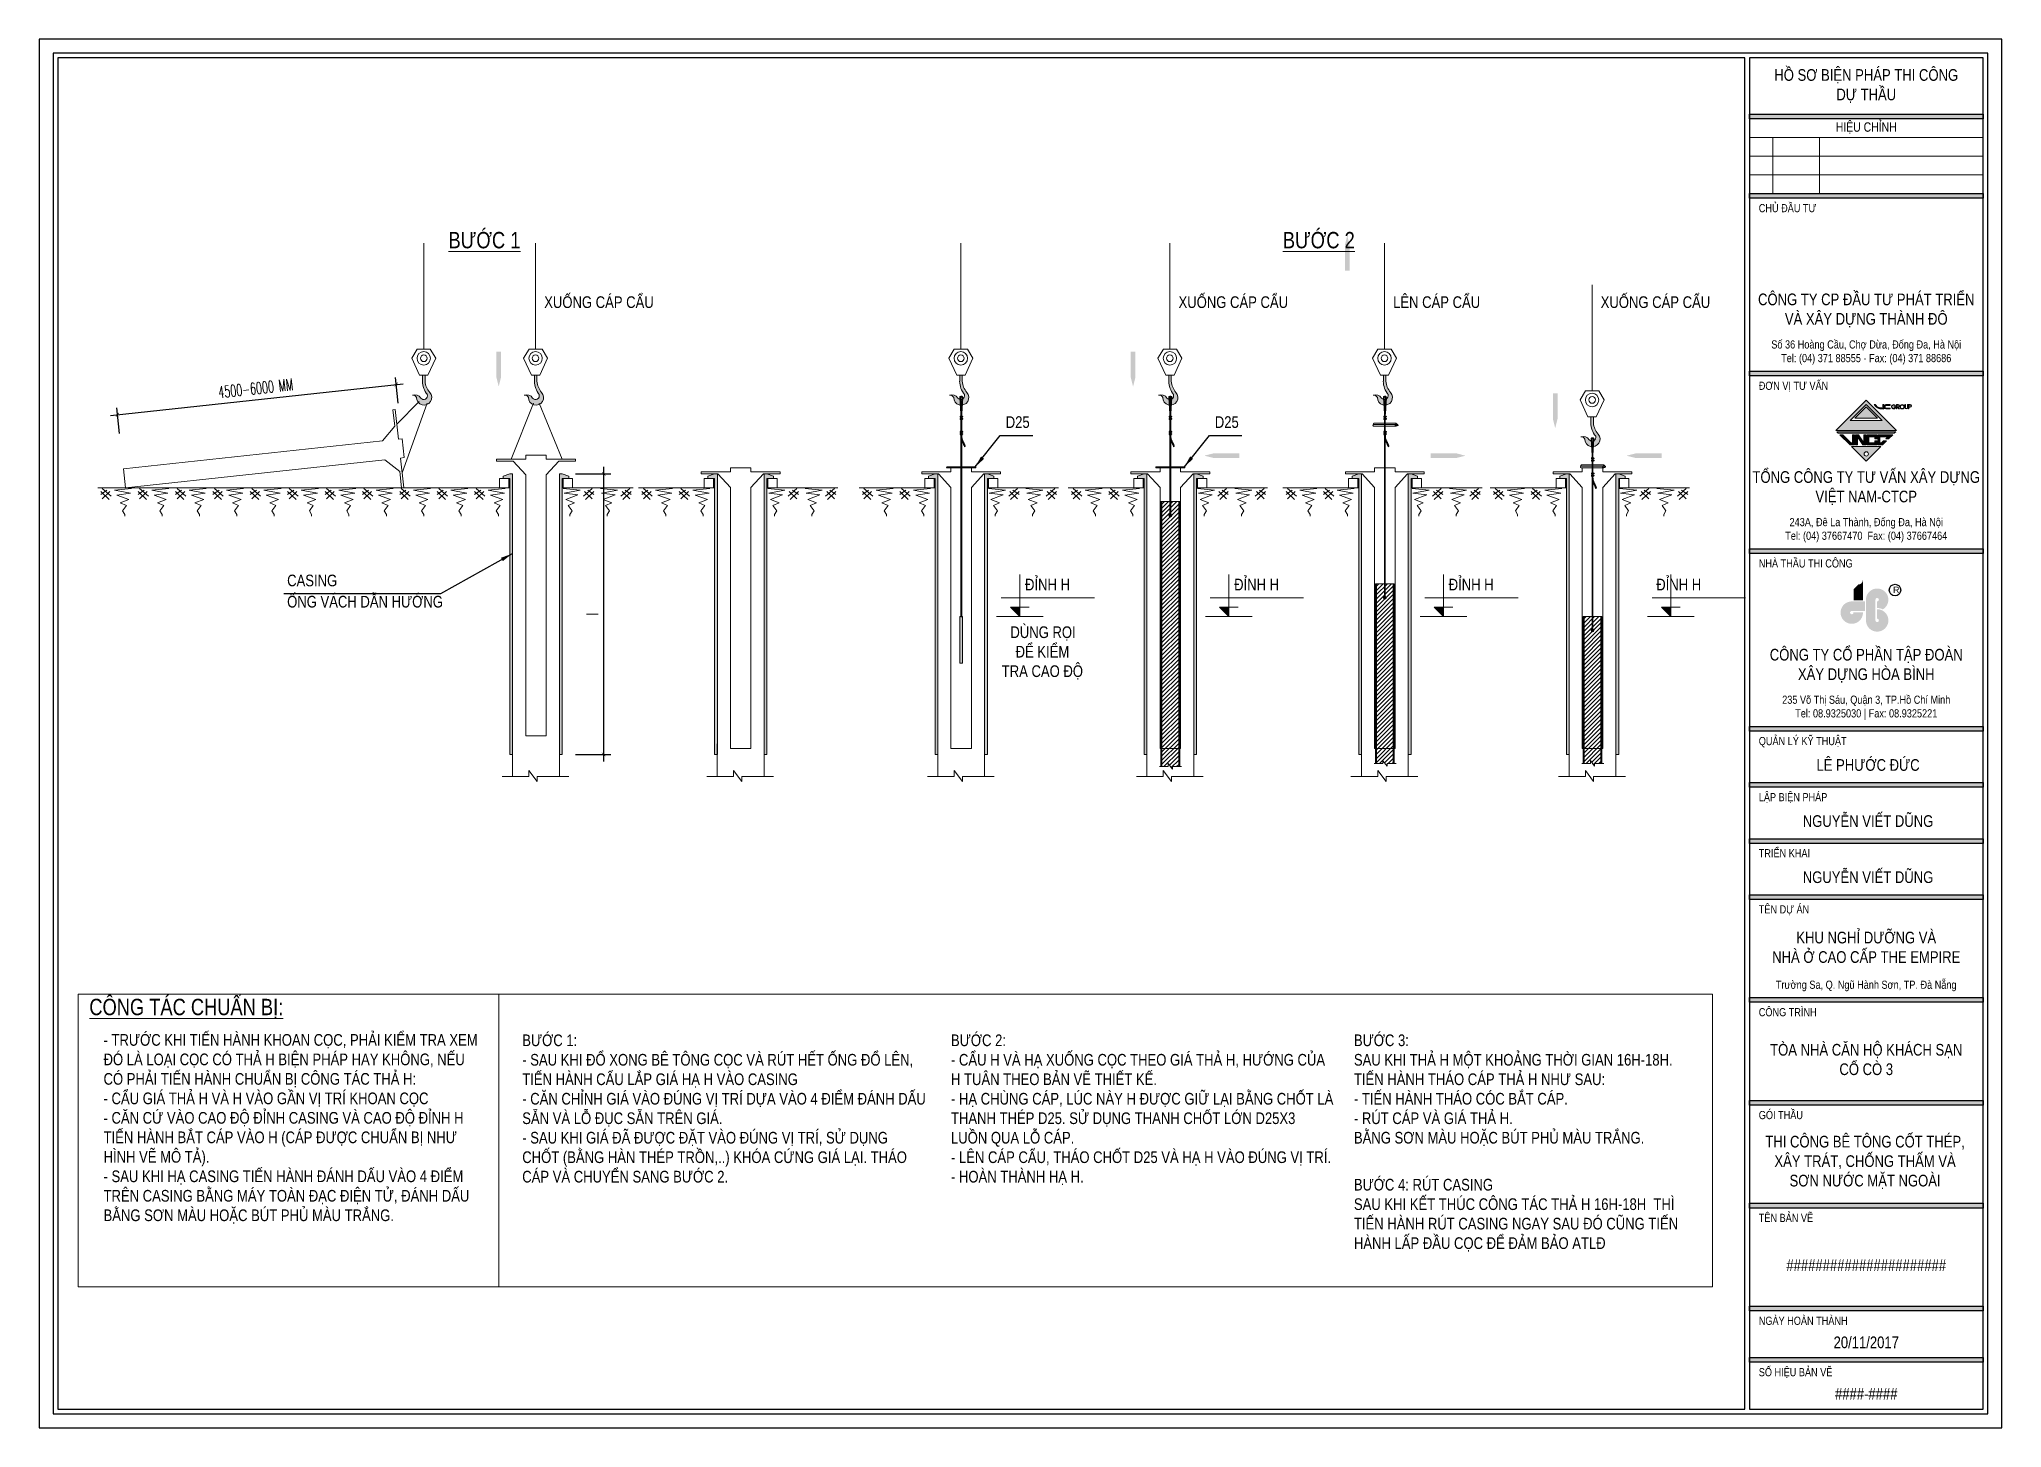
# Model space of a CAD drawing. Header units: millimetres. Extents: x -376071 to 28028791, y -269234 to 29325.
# Drawn here: x 432917 to 474917, y -148882 to -119182 of the extents above; entities that cross this region are included whole.
import ezdxf
from ezdxf.enums import TextEntityAlignment as Align

# ---------------------------------------------------------------- set-up
doc = ezdxf.new("R2010")
doc.units = ezdxf.units.MM
doc.header["$LTSCALE"] = 100
doc.set_wipeout_variables(frame=1)
doc.linetypes.add('CONTINOUS', pattern=[0])
for name, color, linetype in [('01. TEXT NOI DUNG', 7, 'Continuous'), ('01. TEXT TIEU DE', 7, 'Continuous'), ('03. HATCH 03', 5, 'Continuous')]:
    doc.layers.add(name, color=color, linetype=linetype)
for name, color, linetype, lineweight in [('02. leader', 8, 'CONTINOUS', 5), ('02. NET BAO', 7, 'CONTINOUS', 13), ('02. Net dam', 7, 'CONTINOUS', 13), ('02. Net dim', 8, 'CONTINOUS', 0), ('02. NET KHUNG', 7, 'CONTINOUS', 9), ('02. net manh', 8, 'CONTINOUS', 0), ('0_TEXT', 7, 'Continuous', 15)]:
    doc.layers.add(name, color=color, linetype=linetype, lineweight=lineweight)
doc.styles.add('Arial 0.8', font='arial_0.ttf', dxfattribs={"width": 0.8, "height": 250})
doc.styles.add('DIM', font='vnsimli.shx', dxfattribs={"width": 0.6})
doc.dimstyles.new('1-100', dxfattribs={"dimscale": 100, "dimtxt": 2.5, "dimasz": 0.75, "dimexe": 1.5, "dimexo": 0.5, "dimgap": 1.2, "dimtad": 1, "dimtoh": 1, "dimdec": 0, "dimzin": 0, "dimdsep": 46, "dimtxsty": 'DIM', "dimblk": 'ARCHTICK', "dimcen": 0.09, "dimdle": 1.5, "dimclrd": 8, "dimclre": 8, "dimclrt": 7, "dimadec": 0, "dimazin": 0, "dimtfac": 1, "dimtdec": 0, "dimtix": 1, "dimtofl": 0, "dimtmove": 0, "dimatfit": 3, "dimfxl": 6, "dimfxlon": 1, "dimtolj": 1, "dimtzin": 0, "dimarcsym": 0})
doc.dimstyles.new('KT1', dxfattribs={"dimtxt": 250, "dimasz": 1000, "dimexe": 100, "dimexo": 100, "dimgap": 50, "dimtad": 1, "dimdec": 0, "dimzin": 2, "dimdsep": 46, "dimtxsty": 'Standard', "dimblk2": 'OBLIQUE', "dimcen": 0.09, "dimdle": 100, "dimclrt": 2, "dimadec": 0, "dimazin": 0, "dimtfac": 1, "dimtdec": 0, "dimtofl": 0, "dimtmove": 0, "dimatfit": 3, "dimfxl": 1, "dimtolj": 1, "dimtzin": 2, "dimarcsym": 0})

msp = doc.modelspace()

# ---------------------------------------------------------------- texts
at = {"lineweight": 0, "char_height": 250, "style": 'Arial 0.8'}
for s, insert, attachment_point in [('D25', (454113.4, -127245.9, -2114.7), 3), ('D25', (458587.8, -127245.9, -2114.7), 3), ('ỐNG VÁCH DẪN HƯỚNG', (438222.3, -131087, -1586.1), 1), ('CASING', (438222.3, -130633.8, -1586.1), 1), ('ĐỈNH H', (454013.6, -130721.3, -2655), 1), ('ĐỈNH H', (458488.1, -130721.3, -2655), 1), ('ĐỈNH H', (463080.3, -130721.3, -2655), 1), ('ĐỈNH H', (467522.7, -130721.3, -2655), 1)]:
    msp.add_mtext(s, dxfattribs=dict(at, insert=insert, attachment_point=attachment_point))
at = {"lineweight": 0, "insert": (453503.5, -131739.8, -1586.1), "char_height": 250, "width": 1744.446, "attachment_point": 1, "style": 'Arial 0.8'}
msp.add_mtext('\\pi197.05;DÙNG RỌI \\P\\pi308.38;ĐỂ KIỂM \\P\\pi12.468;TRA CAO ĐỘ', dxfattribs=at)
at = {"layer": '01. TEXT NOI DUNG', "lineweight": 0, "char_height": 250, "attachment_point": 1, "style": 'Arial 0.8'}
for s, insert, width in [('- TRƯỚC KHI TIẾN HÀNH KHOAN CỌC, PHẢI KIỂM TRA XEM ĐÓ LÀ LOẠI CỌC CÓ THẢ H BIỆN PHÁP HAY KHÔNG, NẾU CÓ PHẢI TIẾN HÀNH CHUẨN BỊ CÔNG TÁC THẢ H:\\P- CẨU GIÁ THẢ H VÀ H VÀO GẦN VỊ TRÍ KHOAN CỌC\\P- CĂN CỨ VÀO CAO ĐỘ ĐỈNH CASING VÀ CAO ĐỘ ĐỈNH H TIẾN HÀNH BẮT CÁP VÀO H (CÁP ĐƯỢC CHUẨN BỊ NHƯ HÌNH VẼ MÔ TẢ).\\P- SAU KHI HẠ CASING TIẾN HÀNH ĐÁNH DẤU VÀO 4 ĐIỂM TRÊN CASING BẰNG MÁY TOÀN ĐẠC ĐIỆN TỬ, ĐÁNH DẤU BẰNG SƠN MÀU HOẶC BÚT PHỦ MÀU TRẮNG.', (434293, -140461.2, -1057.4), 8139.844), ('BƯỚC 1:\\P- SAU KHI ĐỔ XONG BÊ TÔNG CỌC VÀ RÚT HẾT ỐNG ĐỔ LÊN, TIẾN HÀNH CẨU LẮP GIÁ HẠ H VÀO CASING\\P- CĂN CHỈNH GIÁ VÀO ĐÚNG VỊ TRÍ DỰA VÀO 4 ĐIỂM ĐÁNH DẤU SẴN VÀ LỖ ĐỤC SẴN TRÊN GIÁ.\\P- SAU KHI GIÁ ĐÃ ĐƯỢC ĐẶT VÀO ĐÚNG VỊ TRÍ, SỬ DỤNG CHỐT (BẰNG HÀN THÉP TRỒN,..) KHÓA CỨNG GIÁ LẠI. THÁO CÁP VÀ CHUYỂN SANG BƯỚC 2.', (443253.8, -140469.2, -528.7), 8620.18), ('BƯỚC 2:\\P- CẨU H VÀ HẠ XUỐNG CỌC THEO GIÁ THẢ H, HƯỚNG CỦA H TUÂN THEO BẢN VẼ THIẾT KẾ.\\P- HẠ CHÙNG CÁP, LÚC NÀY H ĐƯỢC GIỮ LẠI BẰNG CHỐT LÀ THANH THÉP D25. SỬ DỤNG THANH CHỐT LỚN D25X3 LUỒN QUA LỖ CÁP. \\P- LÊN CÁP CẨU, THÁO CHỐT D25 VÀ HẠ H VÀO ĐÚNG VỊ TRÍ.\\P- HOÀN THÀNH HẠ H.', (452429.2, -140469.2, -528.7), 8194.372), ('BƯỚC 3:\\PSAU KHI THẢ H MỘT KHOẢNG THỜI GIAN 16H-18H. TIẾN HÀNH THÁO CÁP THẢ H NHƯ SAU:\\P- TIẾN HÀNH THÁO CÓC BẮT CÁP.\\P- RÚT CÁP VÀ GIÁ THẢ H.\\PBẰNG SƠN MÀU HOẶC BÚT PHỦ MÀU TRẮNG.', (461052.5, -140469.2, -528.7), 7288.989), ('BƯỚC 4: RÚT CASING\\PSAU KHI KẾT THÚC CÔNG TÁC THẢ H 16H-18H  THÌ TIẾN HÀNH RÚT CASING NGAY SAU ĐÓ CŨNG TIẾN HÀNH LẤP ĐẦU CỌC ĐỂ ĐẢM BẢO ATLĐ', (461052.5, -143557.7, -528.7), 7458.02)]:
    msp.add_mtext(s, dxfattribs=dict(at, insert=insert, width=width))
at = {"layer": '01. TEXT TIEU DE', "insert": (-105251.1, -119277.8), "char_height": 2100, "width": 28132992.012, "attachment_point": 4, "style": 'Arial 0.8', "bg_fill": 2}
msp.add_mtext('\\A1;{\\LGHI CHÚ }:', dxfattribs=at)
at = {"layer": '01. TEXT TIEU DE', "lineweight": 0, "char_height": 350, "width": 4192.481, "attachment_point": 2, "style": 'Arial 0.8'}
for s, insert in [('{\\LBƯỚC 2}', (460301, -123303.3)), ('{\\LCÔNG TÁC CHUẨN BỊ:}', (436064.2, -139707, -528.7))]:
    msp.add_mtext(s, dxfattribs=dict(at, insert=insert))

# ---------------------------------------------------------------- blocks, each defined once
blk = doc.blocks.new('_ArchTick')
at = {"color": 0, "linetype": 'ByBlock', "const_width": 0.15}
blk.add_lwpolyline([(-0.5, -0.5), (0.5, 0.5)], dxfattribs=at)
blk = doc.blocks.new('*D192')
at = {"layer": '02. Net dim', "color": 8, "lineweight": -2, "transparency": 16777216}
for p, q in [((444396, -128479), (445146, -128479)), ((444996, -128329), (444996, -134629)), ((444396, -134479), (445146, -134479))]:
    blk.add_line(p, q, dxfattribs=at)
at = {"layer": 'Defpoints', "color": 0, "lineweight": 0, "transparency": 16777216}
for p in [(444108, -128479), (444108, -134479), (444996, -134479)]:
    blk.add_point(p, dxfattribs=at)
at = {"layer": '02. Net dim', "color": 8, "lineweight": -2, "transparency": 16777216, "xscale": 75, "yscale": 75, "zscale": 75}
for p, rotation in [((444996, -128479), 90), ((444996, -134479), 270)]:
    blk.add_blockref('_ArchTick', p, dxfattribs=dict(at, rotation=rotation))
at = {"layer": '02. Net dim', "color": 7, "lineweight": 0, "transparency": 16777216, "insert": (444751, -131479), "char_height": 250, "attachment_point": 5, "rotation": 90, "style": 'DIM'}
blk.add_mtext('\\A1;l', dxfattribs=at)
blk = doc.blocks.new('*U190')
at = {"layer": '02. net manh'}
for p, q in [((-198, 264), (-329, 166)), ((-132, 232), (-296, 75)), ((329, 296), (-37, 262)), ((-37, 262), (309, 199)), ((309, 199), (12, 158)), ((12, 158), (274, 61)), ((274, 61), (88, -8)), ((88, -8), (219, -70)), ((219, -70), (136, -180)), ((136, -180), (184, -256)), ((184, -256), (184, -297))]:
    blk.add_line(p, q, dxfattribs=at)
for points in [[(-148, 59), (-329, 232)], [(-107, 133), (-296, 297)]]:
    blk.add_lwpolyline(points, dxfattribs=at)
blk = doc.blocks.new('*U191')
at = {"color": 0, "linetype": 'ByBlock', "lineweight": -2, "transparency": 16777216}
for p in [(-8000, 0), (-7200, 0), (-6400, 0), (-5600, 0), (-4800, 0), (-4000, 0), (-3200, 0), (-2400, 0), (-1600, 0), (-800, 0), (0, 0)]:
    blk.add_blockref('*U190', p, dxfattribs=at)
blk = doc.blocks.new('*U188')
at = {"layer": '02. net manh'}
for p, q in [((-198, 264), (-329, 166)), ((-132, 232), (-296, 75)), ((329, 296), (-37, 262)), ((-37, 262), (309, 199)), ((309, 199), (12, 158)), ((12, 158), (274, 61)), ((274, 61), (88, -8)), ((88, -8), (219, -70)), ((219, -70), (136, -180)), ((136, -180), (184, -256)), ((184, -256), (184, -297))]:
    blk.add_line(p, q, dxfattribs=at)
for points in [[(-148, 59), (-329, 232)], [(-107, 133), (-296, 297)]]:
    blk.add_lwpolyline(points, dxfattribs=at)
blk = doc.blocks.new('*U189')
at = {"color": 0, "linetype": 'ByBlock', "lineweight": -2, "transparency": 16777216}
for p in [(-800, 0), (0, 0)]:
    blk.add_blockref('*U188', p, dxfattribs=at)
blk = doc.blocks.new('MC ong vach')
at = {"lineweight": 0}
h = blk.add_hatch(color=5, dxfattribs=at)
h.dxf.hatch_style = 1
h.paths.add_polyline_path([(232110, -140764), (232050, -140764), (232050, -134864), (231990, -134864), (232050, -134764), (232110, -134764)])
h.paths.add_polyline_path([(231990, -134864), (232050, -134764), (231910, -134814), (231910, -134864)])
h = blk.add_hatch(color=5, dxfattribs=at)
h.dxf.hatch_style = 1
h.paths.add_polyline_path([(233110, -140764), (233170, -140764), (233170, -134864), (233230, -134864), (233170, -134764), (233110, -134764)])
h.paths.add_polyline_path([(233230, -134864), (233170, -134764), (233310, -134814), (233310, -134864)])
at = {"lineweight": 0, "elevation": -529}
for points in [[(232030, -135064), (231830, -135064), (231830, -134864), (232030, -134864)], [(233190, -135064), (233390, -135064), (233390, -134864), (233190, -134864)]]:
    blk.add_lwpolyline(points, close=True, dxfattribs=at)
at = {"layer": '02. net manh', "lineweight": 0, "elevation": -529}
for points in [[(232050, -134864), (232050, -134864), (232050, -140764), (232110, -140764), (232110, -134764), (232050, -134764), (231910, -134814), (231910, -134864)], [(233170, -134864), (233170, -134864), (233170, -140764), (233110, -140764), (233110, -134764), (233170, -134764), (233310, -134814), (233310, -134864)]]:
    blk.add_lwpolyline(points, close=True, dxfattribs=at)
blk = doc.blocks.new('_OBLIQUE')
at = {"color": 0, "linetype": 'ByBlock'}
blk.add_line((-0.5, -0.5), (0.5, 0.5), dxfattribs=at)
blk = doc.blocks.new('*U230')
at = {"layer": '02. net manh'}
h = blk.add_hatch(dxfattribs=at)
h.set_pattern_fill('ANSI37', color=256, scale=1.08, style=0)
h.set_pattern_definition([(45, (-18991.5059, -39118.45465), (-0.09545941546, 0.09545941546), []), (135, (-18991.5059, -39118.45465), (-0.09545941546, -0.09545941546), [])])
h.paths.add_polyline_path([(116, -3421, 0.413975), (130, -3192, -0.167509), (30, -2953), (30, -2823), (1, -2823), (-25, -2823), (-25, -2953, 0.166919), (78, -3236, -0.37486), (31, -3335)])
h.paths.add_polyline_path([(31, -3335, -0.325623), (-65, -3314, 0.383868), (-244, -3251, -0.345642), (-154, -3299, 0.646507), (116, -3421)])
at = {"lineweight": 0}
blk.add_line((0, 0), (0, -2263), dxfattribs=at)
at = {"layer": '02. NET BAO'}
for centre, radius, start, end in [((-189, -3382), 142, 28.7217, 112.7224), ((-229, -3333), 82.6, 23.8169, 100.0862), ((9, -3299), 162, 180, 42.0247), ((-3, -3259), 83.1, 221.3405, 15.6823), ((438, -2945), 464, 181.0451, 218.9506), ((426, -2927), 397, 183.8282, 221.6445)]:
    blk.add_arc(centre, radius, start, end, dxfattribs=at)
at = {"lineweight": 0}
blk.add_wipeout([(-258, -2458), (-141, -2263), (141, -2263), (258, -2458), (89, -2823), (-89, -2823)], dxfattribs=at)
for p, q in [((-141, -2263), (-258, -2458)), ((-258, -2458), (-89, -2823)), ((-141, -2263), (0, -2263)), ((141, -2263), (0, -2263)), ((258, -2458), (89, -2823)), ((141, -2263), (258, -2458)), ((-89, -2823), (0, -2823)), ((89, -2823), (0, -2823))]:
    blk.add_line(p, q, dxfattribs=at)
at = {"layer": '02. NET BAO'}
for p, q in [((-25, -2953), (-25, -2823)), ((30, -2953), (30, -2823))]:
    blk.add_line(p, q, dxfattribs=at)
at = {"layer": '02. net manh'}
for radius in [144, 70.9]:
    blk.add_circle((0, -2461), radius, dxfattribs=at)
blk = doc.blocks.new('*D194')
at = {"layer": '02. Net dam', "color": 8, "lineweight": -2, "transparency": 16777216}
for p, q in [((440600, -126966), (440541, -126417)), ((434443, -127230), (440706, -126550)), ((434635, -127614), (434576, -127065))]:
    blk.add_line(p, q, dxfattribs=at)
at = {"layer": 'Defpoints', "color": 0, "lineweight": 0, "transparency": 16777216}
for p in [(440557, -126566), (440727, -128131, -1586), (434762, -128779, -1586)]:
    blk.add_point(p, dxfattribs=at)
at = {"layer": '02. Net dam', "color": 8, "lineweight": -2, "transparency": 16777216, "xscale": 75, "yscale": 75, "zscale": 75}
for p, rotation in [((440557, -126566), 6.200948661641087), ((434592, -127214), 186.2009486616411)]:
    blk.add_blockref('_ArchTick', p, dxfattribs=dict(at, rotation=rotation))
at = {"layer": '02. Net dam', "color": 7, "lineweight": 0, "transparency": 16777216, "insert": (437548, -126647), "char_height": 250, "attachment_point": 5, "rotation": 6.2009, "style": 'DIM'}
blk.add_mtext('\\A1;4500-6000 MM', dxfattribs=at)
blk = doc.blocks.new('*U197')
at = {"layer": '02. net manh'}
for p, q in [((-198, 264), (-329, 166)), ((-132, 232), (-296, 75)), ((329, 296), (-37, 262)), ((-37, 262), (309, 199)), ((309, 199), (12, 158)), ((12, 158), (274, 61)), ((274, 61), (88, -8)), ((88, -8), (219, -70)), ((219, -70), (136, -180)), ((136, -180), (184, -256)), ((184, -256), (184, -297))]:
    blk.add_line(p, q, dxfattribs=at)
for points in [[(-148, 59), (-329, 232)], [(-107, 133), (-296, 297)]]:
    blk.add_lwpolyline(points, dxfattribs=at)
blk = doc.blocks.new('*U198')
at = {"color": 0, "linetype": 'ByBlock', "lineweight": -2, "transparency": 16777216}
for p in [(-800, 0), (0, 0)]:
    blk.add_blockref('*U197', p, dxfattribs=at)
blk = doc.blocks.new('*U195')
at = {"layer": '02. net manh'}
for p, q in [((-198, 264), (-329, 166)), ((-132, 232), (-296, 75)), ((329, 296), (-37, 262)), ((-37, 262), (309, 199)), ((309, 199), (12, 158)), ((12, 158), (274, 61)), ((274, 61), (88, -8)), ((88, -8), (219, -70)), ((219, -70), (136, -180)), ((136, -180), (184, -256)), ((184, -256), (184, -297))]:
    blk.add_line(p, q, dxfattribs=at)
for points in [[(-148, 59), (-329, 232)], [(-107, 133), (-296, 297)]]:
    blk.add_lwpolyline(points, dxfattribs=at)
blk = doc.blocks.new('*U196')
at = {"color": 0, "linetype": 'ByBlock', "lineweight": -2, "transparency": 16777216}
for p in [(-800, 0), (0, 0)]:
    blk.add_blockref('*U195', p, dxfattribs=at)
blk = doc.blocks.new('*U201')
at = {"layer": '02. net manh'}
for p, q in [((-198, 264), (-329, 166)), ((-132, 232), (-296, 75)), ((329, 296), (-37, 262)), ((-37, 262), (309, 199)), ((309, 199), (12, 158)), ((12, 158), (274, 61)), ((274, 61), (88, -8)), ((88, -8), (219, -70)), ((219, -70), (136, -180)), ((136, -180), (184, -256)), ((184, -256), (184, -297))]:
    blk.add_line(p, q, dxfattribs=at)
for points in [[(-148, 59), (-329, 232)], [(-107, 133), (-296, 297)]]:
    blk.add_lwpolyline(points, dxfattribs=at)
blk = doc.blocks.new('*U202')
at = {"color": 0, "linetype": 'ByBlock', "lineweight": -2, "transparency": 16777216}
for p in [(-800, 0), (0, 0)]:
    blk.add_blockref('*U201', p, dxfattribs=at)
blk = doc.blocks.new('*U199')
at = {"layer": '02. net manh'}
for p, q in [((-198, 264), (-329, 166)), ((-132, 232), (-296, 75)), ((329, 296), (-37, 262)), ((-37, 262), (309, 199)), ((309, 199), (12, 158)), ((12, 158), (274, 61)), ((274, 61), (88, -8)), ((88, -8), (219, -70)), ((219, -70), (136, -180)), ((136, -180), (184, -256)), ((184, -256), (184, -297))]:
    blk.add_line(p, q, dxfattribs=at)
for points in [[(-148, 59), (-329, 232)], [(-107, 133), (-296, 297)]]:
    blk.add_lwpolyline(points, dxfattribs=at)
blk = doc.blocks.new('*U200')
at = {"color": 0, "linetype": 'ByBlock', "lineweight": -2, "transparency": 16777216}
for p in [(-800, 0), (0, 0)]:
    blk.add_blockref('*U199', p, dxfattribs=at)
blk = doc.blocks.new('*U210')
at = {"layer": '02. net manh', "color": 7, "lineweight": 0}
for p, q in [((0, -290), (-13, 1)), ((-8, -349), (13, 1)), ((-9, -357), (-9, -4685)), ((68, -1055), (85, -1050))]:
    blk.add_line(p, q, dxfattribs=at)
blk.add_lwpolyline([(9, -4685), (9, -357), (9, -357, -0.036426), (10, -349), (31, 0, 0.414214), (0, 31, 0.414214), (-31, 0), (-10, -349, -0.036426), (-9, -357), (-9, -357)], format="xyb", dxfattribs=at)
for points in [[(-24, -401), (-24, -421), (-16, -421), (-16, -401)], [(-16, -479), (-16, -389), (-9, -389), (-9, -479)], [(-9, -406), (-9, -416), (9, -416), (9, -406)], [(9, -479), (9, -389), (16, -389), (16, -479)], [(16, -401), (16, -421), (24, -421), (24, -401)], [(24, -406), (24, -416), (33, -416), (33, -406)], [(-24, -468), (-24, -447), (-16, -447), (-16, -468)], [(-24, -726), (-24, -746), (-16, -746), (-16, -726)], [(-24, -793), (-24, -772), (-16, -772), (-16, -793)], [(-16, -804), (-16, -714), (-9, -714), (-9, -804)], [(-9, -453), (-9, -463), (9, -463), (9, -453)], [(-9, -731), (-9, -741), (9, -741), (9, -731)], [(-9, -778), (-9, -788), (9, -788), (9, -778)], [(9, -804), (9, -714), (16, -714), (16, -804)], [(16, -468), (16, -447), (24, -447), (24, -468)], [(16, -726), (16, -746), (24, -746), (24, -726)], [(16, -793), (16, -772), (24, -772), (24, -793)], [(24, -463), (24, -453), (33, -453), (33, -463)], [(24, -731), (24, -741), (33, -741), (33, -731)], [(24, -788), (24, -778), (33, -778), (33, -788)]]:
    blk.add_lwpolyline(points, close=True, dxfattribs=at)
for centre, radius, start, end in [((0, 0), 13.4, 4.4471, 175.5529), ((47, -357), 56.2, 171.6555, 180), ((0, -4685), 9, 180, 0)]:
    blk.add_arc(centre, radius, start, end, dxfattribs=at)
for points, knots in [([(9, -811), (10, -819), (11, -827), (13, -847), (14, -858), (18, -881), (21, -892), (25, -905), (26, -909), (28, -913), (29, -915), (30, -918), (30, -919), (32, -923), (33, -926), (37, -935), (40, -941), (46, -952), (50, -958), (56, -971), (59, -977), (63, -986), (65, -989), (66, -993), (67, -995), (69, -1000), (71, -1003), (73, -1010), (74, -1013), (78, -1023), (80, -1030), (83, -1041), (84, -1046), (85, -1050)], [0, 0, 0, 0, 21.119482, 21.119482, 53.046659, 53.046659, 84.973836, 84.973836, 95.288884, 95.288884, 99.772066, 99.772066, 104.255248, 104.255248, 113.221613, 113.221613, 131.154341, 131.154341, 149.087069, 149.087069, 167.019797, 167.019797, 174.416342, 174.416342, 178.932587, 178.932587, 187.965078, 187.965078, 196.997569, 196.997569, 215.062551, 215.062551, 227.467482, 227.467482, 227.467482, 227.467482]), ([(9, -914), (10, -915), (21, -946), (50, -990), (63, -1038), (68, -1055)], [90.878293, 90.878293, 90.878293, 90.878293, 96.054181, 179.105489, 227.467482, 227.467482, 227.467482, 227.467482])]:
    blk.add_open_spline(points, degree=3, knots=knots, dxfattribs=at)
blk = doc.blocks.new('*U205')
at = {"layer": '02. net manh'}
for p, q in [((-198, 264), (-329, 166)), ((-132, 232), (-296, 75)), ((329, 296), (-37, 262)), ((-37, 262), (309, 199)), ((309, 199), (12, 158)), ((12, 158), (274, 61)), ((274, 61), (88, -8)), ((88, -8), (219, -70)), ((219, -70), (136, -180)), ((136, -180), (184, -256)), ((184, -256), (184, -297))]:
    blk.add_line(p, q, dxfattribs=at)
for points in [[(-148, 59), (-329, 232)], [(-107, 133), (-296, 297)]]:
    blk.add_lwpolyline(points, dxfattribs=at)
blk = doc.blocks.new('*U206')
at = {"color": 0, "linetype": 'ByBlock', "lineweight": -2, "transparency": 16777216}
for p in [(-800, 0), (0, 0)]:
    blk.add_blockref('*U205', p, dxfattribs=at)
blk = doc.blocks.new('*U207')
at = {"layer": '02. net manh'}
for p, q in [((-198, 264), (-329, 166)), ((-132, 232), (-296, 75)), ((329, 296), (-37, 262)), ((-37, 262), (309, 199)), ((309, 199), (12, 158)), ((12, 158), (274, 61)), ((274, 61), (88, -8)), ((88, -8), (219, -70)), ((219, -70), (136, -180)), ((136, -180), (184, -256)), ((184, -256), (184, -297))]:
    blk.add_line(p, q, dxfattribs=at)
for points in [[(-148, 59), (-329, 232)], [(-107, 133), (-296, 297)]]:
    blk.add_lwpolyline(points, dxfattribs=at)
blk = doc.blocks.new('*U208')
at = {"color": 0, "linetype": 'ByBlock', "lineweight": -2, "transparency": 16777216}
for p in [(-800, 0), (0, 0)]:
    blk.add_blockref('*U207', p, dxfattribs=at)
blk = doc.blocks.new('*U246')
at = {"layer": '02. net manh', "lineweight": 0, "transparency": 33554559}
h = blk.add_hatch(dxfattribs=at)
h.set_pattern_fill('ANSI31', color=1, scale=20)
h.set_pattern_definition([(45, (0, 1331.366), (-44.9013, 44.9013), [])])
h.paths.add_polyline_path([(-179, -5669), (-43, -5669), (-43, -5606), (45, -5723), (45, -5669), (179, -5669), (179, 0), (-179, 0)])
h.paths.add_polyline_path([(-30, -300, -1), (30, -300, -1)], flags=16)
at = {"layer": '02. Net dam', "color": 1}
blk.add_lwpolyline([(-200, -5669), (-200, 0), (200, 0), (200, -5669)], dxfattribs=at)
at = {"layer": '02. Net dam', "color": 1, "lineweight": 0}
blk.add_circle((0, -300), 30, dxfattribs=at)
at = {"layer": '02. net manh', "color": 1}
for points in [[(-179, -5669), (-179, 0), (179, 0), (179, -5669)], [(-229, -5669), (-43, -5669), (-43, -5606), (45, -5723), (45, -5669), (240, -5669)]]:
    blk.add_lwpolyline(points, dxfattribs=at)
blk = doc.blocks.new('*U209')
at = {"layer": '02. net manh', "color": 7, "lineweight": 0}
for p, q in [((0, -290), (-13, 1)), ((-8, -349), (13, 1)), ((-9, -357), (-9, -2527)), ((68, -1055), (85, -1050))]:
    blk.add_line(p, q, dxfattribs=at)
blk.add_lwpolyline([(9, -2527), (9, -357), (9, -357, -0.036426), (10, -349), (31, 0, 0.414214), (0, 31, 0.414214), (-31, 0), (-10, -349, -0.036426), (-9, -357), (-9, -357)], format="xyb", dxfattribs=at)
for points in [[(-24, -401), (-24, -421), (-16, -421), (-16, -401)], [(-16, -479), (-16, -389), (-9, -389), (-9, -479)], [(-9, -406), (-9, -416), (9, -416), (9, -406)], [(9, -479), (9, -389), (16, -389), (16, -479)], [(16, -401), (16, -421), (24, -421), (24, -401)], [(24, -406), (24, -416), (33, -416), (33, -406)], [(-24, -468), (-24, -447), (-16, -447), (-16, -468)], [(-24, -726), (-24, -746), (-16, -746), (-16, -726)], [(-24, -793), (-24, -772), (-16, -772), (-16, -793)], [(-16, -804), (-16, -714), (-9, -714), (-9, -804)], [(-9, -453), (-9, -463), (9, -463), (9, -453)], [(-9, -731), (-9, -741), (9, -741), (9, -731)], [(-9, -778), (-9, -788), (9, -788), (9, -778)], [(9, -804), (9, -714), (16, -714), (16, -804)], [(16, -468), (16, -447), (24, -447), (24, -468)], [(16, -726), (16, -746), (24, -746), (24, -726)], [(16, -793), (16, -772), (24, -772), (24, -793)], [(24, -463), (24, -453), (33, -453), (33, -463)], [(24, -731), (24, -741), (33, -741), (33, -731)], [(24, -788), (24, -778), (33, -778), (33, -788)]]:
    blk.add_lwpolyline(points, close=True, dxfattribs=at)
for centre, radius, start, end in [((0, 0), 13.4, 4.4471, 175.5529), ((47, -357), 56.2, 171.6555, 180), ((0, -2527), 9, 180, 0)]:
    blk.add_arc(centre, radius, start, end, dxfattribs=at)
for points, knots in [([(9, -811), (10, -819), (11, -827), (13, -847), (14, -858), (18, -881), (21, -892), (25, -905), (26, -909), (28, -913), (29, -915), (30, -918), (30, -919), (32, -923), (33, -926), (37, -935), (40, -941), (46, -952), (50, -958), (56, -971), (59, -977), (63, -986), (65, -989), (66, -993), (67, -995), (69, -1000), (71, -1003), (73, -1010), (74, -1013), (78, -1023), (80, -1030), (83, -1041), (84, -1046), (85, -1050)], [0, 0, 0, 0, 21.119482, 21.119482, 53.046659, 53.046659, 84.973836, 84.973836, 95.288884, 95.288884, 99.772066, 99.772066, 104.255248, 104.255248, 113.221613, 113.221613, 131.154341, 131.154341, 149.087069, 149.087069, 167.019797, 167.019797, 174.416342, 174.416342, 178.932587, 178.932587, 187.965078, 187.965078, 196.997569, 196.997569, 215.062551, 215.062551, 227.467482, 227.467482, 227.467482, 227.467482]), ([(9, -914), (10, -915), (21, -946), (50, -990), (63, -1038), (68, -1055)], [90.878293, 90.878293, 90.878293, 90.878293, 96.054181, 179.105489, 227.467482, 227.467482, 227.467482, 227.467482])]:
    blk.add_open_spline(points, degree=3, knots=knots, dxfattribs=at)
blk = doc.blocks.new('Ele. Tag')
at = {"layer": '02. Net dam', "lineweight": 0}
h = blk.add_hatch(color=256, dxfattribs=at)
h.dxf.hatch_style = 1
h.paths.add_polyline_path([(500, 200), (300, 200), (500, 0)])
for p, q in [((500, 0), (500, 900)), ((0, 0), (1000, 0)), ((100, 400), (2100, 400)), ((500, 200), (300, 200)), ((300, 200), (500, 0)), ((500, 200), (700, 200))]:
    blk.add_line(p, q, dxfattribs=at)
at = {"layer": '02. Net dam', "lineweight": 0, "style": 'Arial 0.8', "width": 0.8}
blk.add_attdef('CAODO', text='', height=250, dxfattribs=at).set_placement((700, 650), align=Align.MIDDLE_LEFT)
blk = doc.blocks.new('*U211')
at = {"layer": '02. net manh'}
for p, q in [((-198, 264), (-329, 166)), ((-132, 232), (-296, 75)), ((329, 296), (-37, 262)), ((-37, 262), (309, 199)), ((309, 199), (12, 158)), ((12, 158), (274, 61)), ((274, 61), (88, -8)), ((88, -8), (219, -70)), ((219, -70), (136, -180)), ((136, -180), (184, -256)), ((184, -256), (184, -297))]:
    blk.add_line(p, q, dxfattribs=at)
for points in [[(-148, 59), (-329, 232)], [(-107, 133), (-296, 297)]]:
    blk.add_lwpolyline(points, dxfattribs=at)
blk = doc.blocks.new('*U212')
at = {"color": 0, "linetype": 'ByBlock', "lineweight": -2, "transparency": 16777216}
for p in [(-800, 0), (0, 0)]:
    blk.add_blockref('*U211', p, dxfattribs=at)
blk = doc.blocks.new('*U213')
at = {"layer": '02. net manh'}
for p, q in [((-198, 264), (-329, 166)), ((-132, 232), (-296, 75)), ((329, 296), (-37, 262)), ((-37, 262), (309, 199)), ((309, 199), (12, 158)), ((12, 158), (274, 61)), ((274, 61), (88, -8)), ((88, -8), (219, -70)), ((219, -70), (136, -180)), ((136, -180), (184, -256)), ((184, -256), (184, -297))]:
    blk.add_line(p, q, dxfattribs=at)
for points in [[(-148, 59), (-329, 232)], [(-107, 133), (-296, 297)]]:
    blk.add_lwpolyline(points, dxfattribs=at)
blk = doc.blocks.new('*U214')
at = {"color": 0, "linetype": 'ByBlock', "lineweight": -2, "transparency": 16777216}
for p in [(-800, 0), (0, 0)]:
    blk.add_blockref('*U213', p, dxfattribs=at)
blk = doc.blocks.new('*U247')
at = {"layer": '02. net manh', "lineweight": 0, "transparency": 33554559}
h = blk.add_hatch(dxfattribs=at)
h.set_pattern_fill('ANSI31', color=1, scale=20)
h.set_pattern_definition([(45, (0, 3153.2), (-44.9013, 44.9013), [])])
h.paths.add_polyline_path([(179, 0), (-179, 0), (-179, -3847), (-43, -3847), (-43, -3784), (45, -3901), (45, -3847), (179, -3847)])
h.paths.add_polyline_path([(30, -300, -1), (-30, -300, -1)], flags=16)
at = {"layer": '02. Net dam', "color": 1}
blk.add_lwpolyline([(-200, -3847), (-200, 0), (200, 0), (200, -3847)], dxfattribs=at)
at = {"layer": '02. Net dam', "color": 1, "lineweight": 0}
blk.add_circle((0, -300), 30, dxfattribs=at)
at = {"layer": '02. net manh', "color": 1}
for points in [[(-179, -3847), (-179, 0), (179, 0), (179, -3847)], [(-229, -3847), (-43, -3847), (-43, -3784), (45, -3901), (45, -3847), (240, -3847)]]:
    blk.add_lwpolyline(points, dxfattribs=at)
blk = doc.blocks.new('*U215')
at = {"layer": '02. net manh', "color": 7, "lineweight": 0}
for p, q in [((0, -290), (-13, 1)), ((-8, -349), (13, 1)), ((-9, -357), (-9, -4285)), ((68, -1055), (85, -1050))]:
    blk.add_line(p, q, dxfattribs=at)
blk.add_lwpolyline([(9, -4285), (9, -357), (9, -357, -0.036426), (10, -349), (31, 0, 0.414214), (0, 31, 0.414214), (-31, 0), (-10, -349, -0.036426), (-9, -357), (-9, -357)], format="xyb", dxfattribs=at)
for points in [[(-24, -401), (-24, -421), (-16, -421), (-16, -401)], [(-16, -479), (-16, -389), (-9, -389), (-9, -479)], [(-9, -406), (-9, -416), (9, -416), (9, -406)], [(9, -479), (9, -389), (16, -389), (16, -479)], [(16, -401), (16, -421), (24, -421), (24, -401)], [(24, -406), (24, -416), (33, -416), (33, -406)], [(-24, -468), (-24, -447), (-16, -447), (-16, -468)], [(-24, -726), (-24, -746), (-16, -746), (-16, -726)], [(-24, -793), (-24, -772), (-16, -772), (-16, -793)], [(-16, -804), (-16, -714), (-9, -714), (-9, -804)], [(-9, -453), (-9, -463), (9, -463), (9, -453)], [(-9, -731), (-9, -741), (9, -741), (9, -731)], [(-9, -778), (-9, -788), (9, -788), (9, -778)], [(9, -804), (9, -714), (16, -714), (16, -804)], [(16, -468), (16, -447), (24, -447), (24, -468)], [(16, -726), (16, -746), (24, -746), (24, -726)], [(16, -793), (16, -772), (24, -772), (24, -793)], [(24, -463), (24, -453), (33, -453), (33, -463)], [(24, -731), (24, -741), (33, -741), (33, -731)], [(24, -788), (24, -778), (33, -778), (33, -788)]]:
    blk.add_lwpolyline(points, close=True, dxfattribs=at)
for centre, radius, start, end in [((0, 0), 13.4, 4.4471, 175.5529), ((47, -357), 56.2, 171.6555, 180), ((0, -4285), 9, 180, 0)]:
    blk.add_arc(centre, radius, start, end, dxfattribs=at)
for points, knots in [([(9, -811), (10, -819), (11, -827), (13, -847), (14, -858), (18, -881), (21, -892), (25, -905), (26, -909), (28, -913), (29, -915), (30, -918), (30, -919), (32, -923), (33, -926), (37, -935), (40, -941), (46, -952), (50, -958), (56, -971), (59, -977), (63, -986), (65, -989), (66, -993), (67, -995), (69, -1000), (71, -1003), (73, -1010), (74, -1013), (78, -1023), (80, -1030), (83, -1041), (84, -1046), (85, -1050)], [0, 0, 0, 0, 21.119482, 21.119482, 53.046659, 53.046659, 84.973836, 84.973836, 95.288884, 95.288884, 99.772066, 99.772066, 104.255248, 104.255248, 113.221613, 113.221613, 131.154341, 131.154341, 149.087069, 149.087069, 167.019797, 167.019797, 174.416342, 174.416342, 178.932587, 178.932587, 187.965078, 187.965078, 196.997569, 196.997569, 215.062551, 215.062551, 227.467482, 227.467482, 227.467482, 227.467482]), ([(9, -914), (10, -915), (21, -946), (50, -990), (63, -1038), (68, -1055)], [90.878293, 90.878293, 90.878293, 90.878293, 96.054181, 179.105489, 227.467482, 227.467482, 227.467482, 227.467482])]:
    blk.add_open_spline(points, degree=3, knots=knots, dxfattribs=at)
blk = doc.blocks.new('*U216')
at = {"layer": '02. net manh'}
for p, q in [((-198, 264), (-329, 166)), ((-132, 232), (-296, 75)), ((329, 296), (-37, 262)), ((-37, 262), (309, 199)), ((309, 199), (12, 158)), ((12, 158), (274, 61)), ((274, 61), (88, -8)), ((88, -8), (219, -70)), ((219, -70), (136, -180)), ((136, -180), (184, -256)), ((184, -256), (184, -297))]:
    blk.add_line(p, q, dxfattribs=at)
for points in [[(-148, 59), (-329, 232)], [(-107, 133), (-296, 297)]]:
    blk.add_lwpolyline(points, dxfattribs=at)
blk = doc.blocks.new('*U217')
at = {"color": 0, "linetype": 'ByBlock', "lineweight": -2, "transparency": 16777216}
for p in [(-800, 0), (0, 0)]:
    blk.add_blockref('*U216', p, dxfattribs=at)
blk = doc.blocks.new('*U218')
at = {"layer": '02. net manh'}
for p, q in [((-198, 264), (-329, 166)), ((-132, 232), (-296, 75)), ((329, 296), (-37, 262)), ((-37, 262), (309, 199)), ((309, 199), (12, 158)), ((12, 158), (274, 61)), ((274, 61), (88, -8)), ((88, -8), (219, -70)), ((219, -70), (136, -180)), ((136, -180), (184, -256)), ((184, -256), (184, -297))]:
    blk.add_line(p, q, dxfattribs=at)
for points in [[(-148, 59), (-329, 232)], [(-107, 133), (-296, 297)]]:
    blk.add_lwpolyline(points, dxfattribs=at)
blk = doc.blocks.new('*U219')
at = {"color": 0, "linetype": 'ByBlock', "lineweight": -2, "transparency": 16777216}
for p in [(-800, 0), (0, 0)]:
    blk.add_blockref('*U218', p, dxfattribs=at)
blk = doc.blocks.new('*U248')
at = {"layer": '02. net manh', "lineweight": 0, "transparency": 33554559}
h = blk.add_hatch(dxfattribs=at)
h.set_pattern_fill('ANSI31', color=1, scale=20)
h.set_pattern_definition([(45, (0, 3854.696), (-44.9013, 44.9013), [])])
h.paths.add_polyline_path([(179, 0), (-179, 0), (-179, -3145), (-43, -3145), (-43, -3083), (45, -3199), (45, -3145), (179, -3145)])
h.paths.add_polyline_path([(30, -300, -1), (-30, -300, -1)], flags=16)
at = {"layer": '02. Net dam', "color": 1}
blk.add_lwpolyline([(-200, -3145), (-200, 0), (200, 0), (200, -3145)], dxfattribs=at)
at = {"layer": '02. Net dam', "color": 1, "lineweight": 0}
blk.add_circle((0, -300), 30, dxfattribs=at)
at = {"layer": '02. net manh', "color": 1}
for points in [[(-179, -3145), (-179, 0), (179, 0), (179, -3145)], [(-229, -3145), (-43, -3145), (-43, -3083), (45, -3199), (45, -3145), (240, -3145)]]:
    blk.add_lwpolyline(points, dxfattribs=at)
blk = doc.blocks.new('*U220')
at = {"layer": '02. net manh', "color": 7, "lineweight": 0}
for p, q in [((0, -290), (-13, 1)), ((-8, -349), (13, 1)), ((-9, -357), (-9, -4094)), ((68, -1055), (85, -1050))]:
    blk.add_line(p, q, dxfattribs=at)
blk.add_lwpolyline([(9, -4094), (9, -357), (9, -357, -0.036426), (10, -349), (31, 0, 0.414214), (0, 31, 0.414214), (-31, 0), (-10, -349, -0.036426), (-9, -357), (-9, -357)], format="xyb", dxfattribs=at)
for points in [[(-24, -401), (-24, -421), (-16, -421), (-16, -401)], [(-16, -479), (-16, -389), (-9, -389), (-9, -479)], [(-9, -406), (-9, -416), (9, -416), (9, -406)], [(9, -479), (9, -389), (16, -389), (16, -479)], [(16, -401), (16, -421), (24, -421), (24, -401)], [(24, -406), (24, -416), (33, -416), (33, -406)], [(-24, -468), (-24, -447), (-16, -447), (-16, -468)], [(-24, -726), (-24, -746), (-16, -746), (-16, -726)], [(-24, -793), (-24, -772), (-16, -772), (-16, -793)], [(-16, -804), (-16, -714), (-9, -714), (-9, -804)], [(-9, -453), (-9, -463), (9, -463), (9, -453)], [(-9, -731), (-9, -741), (9, -741), (9, -731)], [(-9, -778), (-9, -788), (9, -788), (9, -778)], [(9, -804), (9, -714), (16, -714), (16, -804)], [(16, -468), (16, -447), (24, -447), (24, -468)], [(16, -726), (16, -746), (24, -746), (24, -726)], [(16, -793), (16, -772), (24, -772), (24, -793)], [(24, -463), (24, -453), (33, -453), (33, -463)], [(24, -731), (24, -741), (33, -741), (33, -731)], [(24, -788), (24, -778), (33, -778), (33, -788)]]:
    blk.add_lwpolyline(points, close=True, dxfattribs=at)
for centre, radius, start, end in [((0, 0), 13.4, 4.4471, 175.5529), ((47, -357), 56.2, 171.6555, 180), ((0, -4094), 9, 180, 0)]:
    blk.add_arc(centre, radius, start, end, dxfattribs=at)
for points, knots in [([(9, -811), (10, -819), (11, -827), (13, -847), (14, -858), (18, -881), (21, -892), (25, -905), (26, -909), (28, -913), (29, -915), (30, -918), (30, -919), (32, -923), (33, -926), (37, -935), (40, -941), (46, -952), (50, -958), (56, -971), (59, -977), (63, -986), (65, -989), (66, -993), (67, -995), (69, -1000), (71, -1003), (73, -1010), (74, -1013), (78, -1023), (80, -1030), (83, -1041), (84, -1046), (85, -1050)], [0, 0, 0, 0, 21.119482, 21.119482, 53.046659, 53.046659, 84.973836, 84.973836, 95.288884, 95.288884, 99.772066, 99.772066, 104.255248, 104.255248, 113.221613, 113.221613, 131.154341, 131.154341, 149.087069, 149.087069, 167.019797, 167.019797, 174.416342, 174.416342, 178.932587, 178.932587, 187.965078, 187.965078, 196.997569, 196.997569, 215.062551, 215.062551, 227.467482, 227.467482, 227.467482, 227.467482]), ([(9, -914), (10, -915), (21, -946), (50, -990), (63, -1038), (68, -1055)], [90.878293, 90.878293, 90.878293, 90.878293, 96.054181, 179.105489, 227.467482, 227.467482, 227.467482, 227.467482])]:
    blk.add_open_spline(points, degree=3, knots=knots, dxfattribs=at)
blk = doc.blocks.new('lo go hb')
at = {"linetype": 'ByBlock', "true_color": 0x047bfb}
h = blk.add_hatch(color=150, dxfattribs=at)
h.paths.add_polyline_path([(-524, 1333), (-820, 1038), (-229, 979)])
h.paths.add_polyline_path([(-229, 1629, -0.4142081), (-524, 1333), (-229, 979)])
h.paths.add_polyline_path([(-229, 979), (-820, 1038), (-820, 329), (-229, 329)])
for points in [[(-104, 249), (-943, 249, 2.4659419), (-225, -448), (-835, -448, -2.7921932), (-943, -359), (-104, -359)], [(576, 359, -2.7906305), (665, 251), (665, -174, -0.1255589), (1049, -261, 1.7269123), (-32, 359), (-32, -969, 2.4657524), (665, -251), (665, -861, -2.7906305), (576, -969)]]:
    blk.add_hatch(color=150, dxfattribs=at).paths.add_polyline_path(points)
at = {"color": 142}
blk.add_circle((1831, 979), 369, dxfattribs=at)
at = {"color": 142, "insert": (1698, 1197), "char_height": 416.19, "width": 1169.98, "attachment_point": 1}
blk.add_mtext('{\\fVNI-Helve|b0|i0|c0|p2;R}', dxfattribs=at)
blk = doc.blocks.new('Khung A3 COR3')
h = blk.add_hatch(color=256)
h.set_gradient(color1=(63, 127, 63), one_color=1, tint=1, name='INVCYLINDER')
h.paths.add_polyline_path([(366, 281), (416, 281), (416, 280), (366, 280)])
h = blk.add_hatch(color=256)
h.set_gradient(color1=(63, 127, 63), one_color=1, tint=1, name='INVCYLINDER')
h.paths.add_polyline_path([(366, 264), (416, 264), (416, 263), (366, 263)])
h = blk.add_hatch(color=256)
h.set_gradient(color1=(63, 127, 63), one_color=1, tint=1, name='INVCYLINDER')
h.paths.add_polyline_path([(366, 226), (416, 226), (416, 225), (366, 225)])
at = {"lineweight": 0, "true_color": 0xa40101}
h = blk.add_hatch(color=14, dxfattribs=at)
h.paths.add_polyline_path([(391, 219.79), (384.49, 213.28), (397.51, 213.28)])
h.paths.add_polyline_path([(387.59, 215.45), (391, 218.86), (394.41, 215.45)], flags=16)
h.paths.add_polyline_path([(388.57, 215.98), (391, 218.41), (393.43, 215.98)], flags=0)
for points in [[(394.73, 218.86), (394.52, 218.86), (394.52, 218.12, -0.0511), (393.77, 218.23, -0.180921), (392.94, 218.86), (392.71, 218.86, 0.200901), (393.72, 218.03, 0.056436), (394.6, 217.92), (394.73, 217.92)], [(396.11, 218.86), (395.17, 218.86, 0.414214), (394.84, 218.53), (394.84, 218.24, 0.414214), (395.17, 217.92), (396.11, 217.92), (396.11, 218.12), (395.17, 218.12, -0.414214), (395.05, 218.24), (395.05, 218.53, -0.414214), (395.17, 218.66), (396.11, 218.66)], [(396.85, 217.92), (396.89, 217.92, 0.401402), (397.34, 218.39), (396.87, 218.39), (396.87, 218.29), (397.24, 218.29, -4.537693), (397.18, 218.6), (397.29, 218.6, 1.731982)], [(397.82, 218.86), (397.45, 218.86), (397.45, 217.92), (397.55, 217.92), (397.55, 218.76), (397.82, 218.76, -1), (397.82, 218.37), (397.63, 218.37), (397.99, 217.92), (398.11, 217.92), (397.82, 218.28, 1)], [(399.37, 218.86), (399.27, 218.86), (399.27, 218.25, 1), (399.94, 218.25), (399.94, 218.86), (399.84, 218.86), (399.84, 218.25, -1), (399.37, 218.25)], [(397.3, 213.04), (384.7, 213.04), (385.02, 212.72), (396.98, 212.72)], [(388.5, 212.4), (388.07, 212.4), (388.07, 210.65), (387.71, 210.65), (385.96, 212.4), (385.34, 212.4), (387.53, 210.22), (388.5, 210.22)], [(390.89, 212.4), (390.46, 212.4), (390.46, 210.65), (389.37, 212.4), (388.72, 212.4), (388.72, 210.22), (389.15, 210.22), (389.15, 211.97), (390.25, 210.22), (390.89, 210.22)], [(393.29, 212.4), (391.11, 212.4), (391.11, 210.22), (393.29, 210.22), (393.29, 211.07), (392.86, 211.07), (392.86, 210.65), (391.54, 210.65), (391.54, 211.95), (392.86, 211.95), (392.86, 211.53), (393.29, 211.53)], [(396.66, 212.4), (393.51, 212.4), (393.51, 210.22), (394.47, 210.22), (395.33, 211.07), (394.71, 211.07), (394.29, 210.65), (393.94, 210.65), (393.94, 211.95), (395.59, 211.95), (395.17, 211.53), (395.78, 211.53)]]:
    blk.add_hatch(color=14, dxfattribs=at).paths.add_polyline_path(points)
h = blk.add_hatch(color=14, dxfattribs=at)
h.paths.add_polyline_path([(398.22, 218.39, 1), (399.16, 218.39, 1)])
h.paths.add_polyline_path([(399.07, 218.39, -1), (398.32, 218.39, -1)], flags=16)
h = blk.add_hatch(color=14, dxfattribs=at)
h.paths.add_polyline_path([(400.42, 218.86), (400.05, 218.86), (400.05, 217.92), (400.14, 217.92), (400.14, 218.28), (400.42, 218.28, 1)])
h.paths.add_polyline_path([(400.14, 218.76), (400.42, 218.76, -1), (400.42, 218.37), (400.14, 218.37)], flags=16)
h = blk.add_hatch(color=14, dxfattribs=at)
h.paths.add_polyline_path([(394.15, 209.9), (387.85, 209.9), (391, 206.76)])
h.paths.add_polyline_path([(391.47, 208.29, -1), (390.53, 208.29, -1)], flags=16)
h = blk.add_hatch(color=256)
h.set_gradient(color1=(63, 127, 63), one_color=1, tint=1, name='INVCYLINDER')
h.paths.add_polyline_path([(366, 188), (416, 188), (416, 187), (366, 187)])
h = blk.add_hatch(color=256)
h.set_gradient(color1=(63, 127, 63), one_color=1, tint=1, name='INVCYLINDER')
h.paths.add_polyline_path([(366, 150), (416, 150), (416, 149), (366, 149)])
h = blk.add_hatch(color=256)
h.set_gradient(color1=(63, 127, 63), one_color=1, tint=1, name='INVCYLINDER')
h.paths.add_polyline_path([(366, 150), (416, 150), (416, 149), (366, 149)])
h = blk.add_hatch(color=256)
h.set_gradient(color1=(63, 127, 63), one_color=1, tint=1, name='INVCYLINDER')
h.paths.add_polyline_path([(366, 138), (416, 138), (416, 137), (366, 137)])
h = blk.add_hatch(color=256)
h.set_gradient(color1=(63, 127, 63), one_color=1, tint=1, name='INVCYLINDER')
h.paths.add_polyline_path([(366, 138), (416, 138), (416, 137), (366, 137)])
h = blk.add_hatch(color=256)
h.set_gradient(color1=(63, 127, 63), one_color=1, tint=1, name='INVCYLINDER')
h.paths.add_polyline_path([(366, 126), (416, 126), (416, 125), (366, 125)])
h = blk.add_hatch(color=256)
h.set_gradient(color1=(63, 127, 63), one_color=1, tint=1, name='INVCYLINDER')
h.paths.add_polyline_path([(366, 126), (416, 126), (416, 125), (366, 125)])
h = blk.add_hatch(color=256)
h.set_gradient(color1=(63, 127, 63), one_color=1, tint=1, name='INVCYLINDER')
h.paths.add_polyline_path([(366, 114), (416, 114), (416, 113), (366, 113)])
h = blk.add_hatch(color=256)
h.set_gradient(color1=(63, 127, 63), one_color=1, tint=1, name='INVCYLINDER')
h.paths.add_polyline_path([(366, 114), (416, 114), (416, 113), (366, 113)])
h = blk.add_hatch(color=256)
h.set_gradient(color1=(63, 127, 63), one_color=1, tint=1, name='INVCYLINDER')
h.paths.add_polyline_path([(366, 92), (416, 92), (416, 91), (366, 91)])
h = blk.add_hatch(color=256)
h.set_gradient(color1=(63, 127, 63), one_color=1, tint=1, name='INVCYLINDER')
h.paths.add_polyline_path([(366, 92), (416, 92), (416, 91), (366, 91)])
h = blk.add_hatch(color=256)
h.set_gradient(color1=(63, 127, 63), one_color=1, tint=1, name='INVCYLINDER')
h.paths.add_polyline_path([(366, 70), (416, 70), (416, 69), (366, 69)])
h = blk.add_hatch(color=256)
h.set_gradient(color1=(63, 127, 63), one_color=1, tint=1, name='INVCYLINDER')
h.paths.add_polyline_path([(366, 70), (416, 70), (416, 69), (366, 69)])
h = blk.add_hatch(color=256)
h.set_gradient(color1=(63, 127, 63), one_color=1, tint=1, name='INVCYLINDER')
h.paths.add_polyline_path([(366, 48), (416, 48), (416, 47), (366, 47)])
h = blk.add_hatch(color=256)
h.set_gradient(color1=(63, 127, 63), one_color=1, tint=1, name='INVCYLINDER')
h.paths.add_polyline_path([(366, 48), (416, 48), (416, 47), (366, 47)])
h = blk.add_hatch(color=256)
h.set_gradient(color1=(63, 127, 63), one_color=1, tint=1, name='INVCYLINDER')
h.paths.add_polyline_path([(366, 26), (416, 26), (416, 25), (366, 25)])
h = blk.add_hatch(color=256)
h.set_gradient(color1=(63, 127, 63), one_color=1, tint=1, name='INVCYLINDER')
h.paths.add_polyline_path([(366, 26), (416, 26), (416, 25), (366, 25)])
h = blk.add_hatch(color=256)
h.set_gradient(color1=(63, 127, 63), one_color=1, tint=1, name='INVCYLINDER')
h.paths.add_polyline_path([(366, 15), (416, 15), (416, 14), (366, 14)])
h = blk.add_hatch(color=256)
h.set_gradient(color1=(63, 127, 63), one_color=1, tint=1, name='INVCYLINDER')
h.paths.add_polyline_path([(366, 15), (416, 15), (416, 14), (366, 14)])
at = {"color": 12, "lineweight": 0}
for p, q in [((391, 219.79), (384.49, 213.28)), ((387.59, 215.45), (391, 218.86)), ((388.57, 215.98), (391, 218.41)), ((397.51, 213.28), (391, 219.79)), ((391, 218.86), (394.41, 215.45)), ((391, 218.41), (393.43, 215.98)), ((392.94, 218.86), (392.71, 218.86)), ((394.73, 218.86), (394.52, 218.86)), ((394.52, 218.86), (394.52, 218.12)), ((394.73, 217.92), (394.73, 218.86)), ((394.84, 218.53), (394.84, 218.24)), ((395.05, 218.24), (395.05, 218.53)), ((396.11, 218.86), (395.17, 218.86)), ((395.17, 218.66), (396.11, 218.66)), ((396.11, 218.66), (396.11, 218.86)), ((397.18, 218.6), (397.29, 218.6)), ((397.82, 218.86), (397.45, 218.86)), ((397.45, 218.86), (397.45, 217.92)), ((397.55, 217.92), (397.55, 218.76)), ((397.55, 218.76), (397.82, 218.76)), ((399.37, 218.86), (399.27, 218.86)), ((399.27, 218.86), (399.27, 218.25)), ((399.37, 218.25), (399.37, 218.86)), ((399.94, 218.86), (399.84, 218.86)), ((399.84, 218.86), (399.84, 218.25)), ((399.94, 218.25), (399.94, 218.86)), ((400.42, 218.86), (400.05, 218.86)), ((400.05, 218.86), (400.05, 217.92)), ((400.14, 218.76), (400.42, 218.76)), ((400.14, 218.37), (400.14, 218.76)), ((394.41, 215.45), (387.59, 215.45)), ((393.43, 215.98), (388.57, 215.98)), ((394.6, 217.92), (394.73, 217.92)), ((396.11, 218.12), (395.17, 218.12)), ((395.17, 217.92), (396.11, 217.92)), ((396.11, 217.92), (396.11, 218.12)), ((396.85, 217.92), (396.89, 217.92)), ((397.34, 218.39), (396.87, 218.39)), ((396.87, 218.39), (396.87, 218.29)), ((396.87, 218.29), (397.24, 218.29)), ((397.45, 217.92), (397.55, 217.92)), ((397.82, 218.37), (397.63, 218.37)), ((397.63, 218.37), (397.99, 217.92)), ((398.11, 217.92), (397.82, 218.28)), ((397.99, 217.92), (398.11, 217.92)), ((400.05, 217.92), (400.14, 217.92)), ((400.42, 218.37), (400.14, 218.37)), ((400.14, 217.92), (400.14, 218.28)), ((400.14, 218.28), (400.42, 218.28)), ((384.49, 213.28), (397.51, 213.28)), ((397.3, 213.04), (384.7, 213.04)), ((384.7, 213.04), (385.02, 212.72)), ((385.02, 212.72), (396.98, 212.72)), ((385.96, 212.4), (385.34, 212.4)), ((385.34, 212.4), (387.53, 210.22)), ((387.71, 210.65), (385.96, 212.4)), ((387.53, 210.22), (388.5, 210.22)), ((388.07, 210.65), (387.71, 210.65)), ((388.5, 212.4), (388.07, 212.4)), ((388.07, 212.4), (388.07, 210.65)), ((388.5, 210.22), (388.5, 212.4)), ((389.37, 212.4), (388.72, 212.4)), ((388.72, 212.4), (388.72, 210.22)), ((388.72, 210.22), (389.15, 210.22)), ((389.15, 210.22), (389.15, 211.97)), ((389.15, 211.97), (390.25, 210.22)), ((390.46, 210.65), (389.37, 212.4)), ((390.25, 210.22), (390.89, 210.22)), ((390.89, 212.4), (390.46, 212.4)), ((390.46, 212.4), (390.46, 210.65)), ((390.89, 210.22), (390.89, 212.4)), ((393.29, 212.4), (391.11, 212.4)), ((391.11, 212.4), (391.11, 210.22)), ((391.11, 210.22), (393.29, 210.22)), ((391.54, 210.65), (391.54, 211.95)), ((391.54, 211.95), (392.86, 211.95)), ((392.86, 210.65), (391.54, 210.65)), ((392.86, 211.95), (392.86, 211.53)), ((392.86, 211.53), (393.29, 211.53)), ((393.29, 211.07), (392.86, 211.07)), ((392.86, 211.07), (392.86, 210.65)), ((393.29, 211.53), (393.29, 212.4)), ((393.29, 210.22), (393.29, 211.07)), ((396.66, 212.4), (393.51, 212.4)), ((393.51, 212.4), (393.51, 210.22)), ((393.51, 210.22), (394.47, 210.22)), ((393.94, 210.65), (393.94, 211.95)), ((393.94, 211.95), (395.59, 211.95)), ((394.29, 210.65), (393.94, 210.65)), ((394.71, 211.07), (394.29, 210.65)), ((394.47, 210.22), (395.33, 211.07)), ((395.33, 211.07), (394.71, 211.07)), ((395.59, 211.95), (395.17, 211.53)), ((395.17, 211.53), (395.78, 211.53)), ((395.78, 211.53), (396.66, 212.4)), ((396.98, 212.72), (397.3, 213.04))]:
    blk.add_line(p, q, dxfattribs=at)
at = {"ltscale": 2000}
for points in [[(420, 0), (420, 297), (0, 297), (0, 0)], [(417, 3), (417, 294), (3, 294), (3, 3)], [(365, 4), (365, 293), (4, 293), (4, 4)], [(416, 293), (366, 293), (366, 4), (416, 4)]]:
    blk.add_lwpolyline(points, close=True, dxfattribs=at)
at = {"color": 7, "flags": 128}
for points in [[(366, 281), (416, 281), (416, 280), (366, 280), (366, 281)], [(366, 264), (416, 264), (416, 263), (366, 263), (366, 264)], [(366, 226), (416, 226), (416, 225), (366, 225), (366, 226)], [(366, 188), (416, 188), (416, 187), (366, 187), (366, 188)], [(366, 150), (416, 150), (416, 149), (366, 149), (366, 150)], [(366, 150), (416, 150), (416, 149), (366, 149), (366, 150)], [(366, 138), (416, 138), (416, 137), (366, 137), (366, 138)], [(366, 138), (416, 138), (416, 137), (366, 137), (366, 138)], [(366, 126), (416, 126), (416, 125), (366, 125), (366, 126)], [(366, 126), (416, 126), (416, 125), (366, 125), (366, 126)], [(366, 114), (416, 114), (416, 113), (366, 113), (366, 114)], [(366, 114), (416, 114), (416, 113), (366, 113), (366, 114)], [(366, 92), (416, 92), (416, 91), (366, 91), (366, 92)], [(366, 92), (416, 92), (416, 91), (366, 91), (366, 92)], [(366, 70), (416, 70), (416, 69), (366, 69), (366, 70)], [(366, 70), (416, 70), (416, 69), (366, 69), (366, 70)], [(366, 48), (416, 48), (416, 47), (366, 47), (366, 48)], [(366, 48), (416, 48), (416, 47), (366, 47), (366, 48)], [(366, 26), (416, 26), (416, 25), (366, 25), (366, 26)], [(366, 26), (416, 26), (416, 25), (366, 25), (366, 26)], [(366, 15), (416, 15), (416, 14), (366, 14), (366, 15)], [(366, 15), (416, 15), (416, 14), (366, 14), (366, 15)]]:
    blk.add_lwpolyline(points, dxfattribs=at)
at = {"color": 7, "lineweight": 15, "flags": 128}
for points in [[(366, 276), (416, 276)], [(371, 276), (371, 264)], [(381, 276), (381, 264)], [(366, 272), (416, 272)], [(366, 268), (416, 268)]]:
    blk.add_lwpolyline(points, dxfattribs=at)
at = {"color": 12, "lineweight": 0}
blk.add_lwpolyline([(387.85, 209.9), (394.15, 209.9), (391, 206.76)], close=True, dxfattribs=at)
blk.add_circle((391, 208.29), 0.465, dxfattribs=at)
for centre, radius, start, end in [((394.2, 219.65), 1.69, 208.0594, 253.4977), ((394.2, 219.65), 1.49, 212.3021, 253.3223), ((395.17, 218.53), 0.326, 90, 180), ((395.17, 218.53), 0.123, 90, 180), ((396.87, 218.39), 0.47, 27.4864, 267.4825), ((396.87, 218.39), 0.376, 35.2344, 345.5225), ((397.82, 218.57), 0.29, 270, 90), ((397.82, 218.57), 0.196, 270, 90), ((398.69, 218.39), 0.47, 0, 180), ((398.69, 218.39), 0.376, 0, 180), ((400.42, 218.57), 0.29, 270, 90), ((400.42, 218.57), 0.196, 270, 90), ((394.66, 221.85), 3.94, 256.1245, 269.045), ((394.66, 221.85), 3.73, 256.1971, 267.8982), ((395.17, 218.24), 0.326, 180, 270), ((395.17, 218.24), 0.123, 180, 270), ((396.87, 218.39), 0.47, 272.5175, 0), ((398.69, 218.39), 0.47, 180, 0), ((398.69, 218.39), 0.376, 180, 0), ((399.6, 218.25), 0.333, 180, 0), ((399.6, 218.25), 0.239, 180, 0)]:
    blk.add_arc(centre, radius, start, end, dxfattribs=at)
at = {"color": 7, "lineweight": 0, "xscale": 0.003336270388982869, "yscale": 0.003336270388982869, "zscale": 0.003336270388982869}
blk.add_blockref('lo go hb', (391.05, 175.92), dxfattribs=at)
at = {"style": 'Arial 0.8', "width": 0.8}
blk.add_attdef('TENBANVE_001', (387.9, 33.5), '', height=2.5, dxfattribs=at)
blk.add_attdef('SOHIEU', text='', height=2.5, dxfattribs=at).set_placement((391, 7.25), align=Align.MIDDLE_CENTER)
at = {"layer": '03. HATCH 03', "color": 7, "lineweight": 15, "char_height": 1.75, "attachment_point": 1, "style": 'Arial 0.8'}
for s, insert, width in [('CHỦ ĐẦU TƯ', (368, 261.76), 14.872), ('ĐƠN VỊ TƯ VẤN', (368, 223.76), 18.2895), ('NHÀ THẦU THI CÔNG', (368, 185.76), 24.3084), ('QUẢN LÝ KỸ THUẬT', (368, 147.76), 23.1325), ('LẬP BIỆN PHÁP', (368, 135.76), 23.1325), ('TRIỂN KHAI', (368, 123.76), 23.1325), ('\\pt15.75;TÊN DỰ ÁN', (368, 111.76), 23.1325), ('\\pt15.75;CÔNG TRÌNH', (368, 89.76), 23.1325), ('\\pt15.75;GÓI THẦU', (368, 67.76), 23.1325), ('\\pt15.75;TÊN BẢN VẼ', (368, 45.76), 23.1325), ('\\pt15.75;NGÀY HOÀN THÀNH', (368, 23.76), 23.1325), ('\\pt15.75;SỐ HIỆU BẢN VẼ', (368, 12.76), 23.1325)]:
    blk.add_mtext(s, dxfattribs=dict(at, insert=insert, width=width))
at = {"layer": '0_TEXT', "color": 7, "lineweight": 15, "attachment_point": 5, "style": 'Arial 0.8'}
for s, insert, char_height, width in [('HỒ SƠ BIỆN PHÁP THI CÔNG \\PDỰ THẦU ', (391, 287), 2.5, 50), ('HIỆU CHỈNH', (391, 278), 2, 50), ('CÔNG TY CP ĐẦU TƯ PHÁT TRIỂN VÀ XÂY DỰNG THÀNH ĐÔ', (391, 239), 2.5, 50), ('Số 36 Hoàng Cầu, Chợ Dừa, Đống Đa, Hà Nội\\PTel: (04) 371 88555^I- Fax: (04) 371 88686', (391, 230), 1.75, 50), ('TỔNG CÔNG TY TƯ VẤN XÂY DỰNG VIỆT NAM-CTCP', (391, 201), 2.5, 50), ('243A, Đê La Thành, Đống Đa, Hà Nội\\PTel: (04) 37667470 ^IFax: (04) 37667464', (391, 192), 1.75, 50), ('CÔNG TY CỔ PHẦN TẬP ĐOÀN \\PXÂY DỰNG HÒA BÌNH', (391, 163), 2.5, 50), ('\\pt40.25;235 Võ Thị Sáu, Quận 3, TP.Hồ Chí Minh \\PTel: 08.9325030 | Fax: 08.9325221', (391, 154), 1.75, 50), ('^ILÊ PHƯỚC ĐỨC', (391, 141.75), 2.5, 50), ('^INGUYỄN VIẾT DŨNG', (391, 129.75), 2.5, 50), ('^INGUYỄN VIẾT DŨNG', (391, 117.75), 2.5, 50), ('KHU NGHỈ DƯỠNG VÀ \\PNHÀ Ở CAO CẤP THE EMPIRE', (391, 102.75), 2.5, 50), ('Trường Sa, Q. Ngũ Hành Sơn, TP. Đà Nẵng', (391, 94.5), 1.75, 50), ('TÒA NHÀ CĂN HỘ KHÁCH SẠN \\PCỔ CÒ 3', (391, 78.75), 2.5, 50), ('THI CÔNG BÊ TÔNG CỐT THÉP, XÂY TRÁT, CHỐNG THẤM VÀ SƠN NƯỚC MẶT NGOÀI', (390.75, 56.75), 2.5, 45.5), ('20/11/2017', (391, 18.25), 2.5, 50)]:
    blk.add_mtext(s, dxfattribs=dict(at, insert=insert, char_height=char_height, width=width))

# ---------------------------------------------------------------- dimensions: what is measured, and where the dimension line sits
at = {"layer": '02. Net dim', "lineweight": 0}
dim = msp.add_aligned_dim(p1=(444107.7, -128479.4, -528.7), p2=(444107.7, -134479.4, -528.7), distance=888.1, text='l', dimstyle='1-100', dxfattribs=at)
dim.commit()
dim.dimension.update_dxf_attribs({"geometry": '*D192', "text_midpoint": (444750.9, -131479.4, -528.7)})

# ---------------------------------------------------------------- hatches: boundary and pattern name
at = {"layer": '02. Net dam', "lineweight": 0}
h = msp.add_hatch(color=1, dxfattribs=at)
h.dxf.hatch_style = 1
h.paths.add_polyline_path([(452619, -131528.9), (452679, -131528.9), (452679, -132528.9), (452619, -132528.9)])

# ---------------------------------------------------------------- linework, layer by layer
for p, q in [((452349, -128326.8, -528.7), (452949, -128326.8, -528.7)), ((452349, -128351.8, -528.7), (452949, -128351.8, -528.7)), ((456823.4, -128326.8, -528.7), (457423.4, -128326.8, -528.7)), ((456823.4, -128351.8, -528.7), (457423.4, -128351.8, -528.7)), ((443047.7, -134252.7, -528.7), (443047.7, -134951, -528.7)), ((444047.7, -134252.7, -528.7), (444047.7, -134951, -528.7)), ((447428.4, -134252.7, -528.7), (447428.4, -134951, -528.7)), ((448428.4, -134252.7, -528.7), (448428.4, -134951, -528.7)), ((452149, -134252.7, -528.7), (452149, -134951, -528.7)), ((453149, -134252.7, -528.7), (453149, -134951, -528.7)), ((456623.4, -134252.7, -528.7), (456623.4, -134951, -528.7)), ((457623.4, -134252.7, -528.7), (457623.4, -134951, -528.7)), ((461215.6, -134252.7, -528.7), (461215.6, -134951, -528.7)), ((462215.6, -134252.7, -528.7), (462215.6, -134951, -528.7)), ((465658, -134252.7, -528.7), (465658, -134951, -528.7)), ((466658, -134252.7, -528.7), (466658, -134951, -528.7))]:
    msp.add_line(p, q, dxfattribs=at)
at = {"layer": '02. Net dam'}
for p, q in [((434169.9, -128779.5, -528.7), (442987.7, -128779.4, -528.7)), ((444107.7, -128779.4, -528.7), (445625.7, -128779.4, -528.7)), ((445740.7, -128779.4, -528.7), (447368.4, -128779.4, -528.7)), ((448488.4, -128779.4, -528.7), (450006.3, -128779.4, -528.7)), ((450461.3, -128779.4, -528.7), (452089, -128779.4, -528.7)), ((453209, -128779.4, -528.7), (454726.9, -128779.4, -528.7)), ((454935.7, -128779.4, -528.7), (456563.4, -128779.4, -528.7)), ((457683.4, -128779.4, -528.7), (459201.3, -128779.4, -528.7)), ((459527.9, -128779.4, -528.7), (461155.6, -128779.4, -528.7)), ((462275.6, -128779.4, -528.7), (463793.6, -128779.4, -528.7)), ((463970.3, -128779.4, -528.7), (465598, -128779.4, -528.7)), ((466718, -128779.4, -528.7), (468235.9, -128779.4, -528.7))]:
    msp.add_line(p, q, dxfattribs=at)
at = {"layer": '02. Net dam', "lineweight": 0, "elevation": -11.6}
msp.add_lwpolyline([(460909.3, -124131.1, 100, 100, 0), (460909.3, -123881.1, 250, 0, 0), (460909.3, -123381.1, 0, 0, 0)], format="xyseb", dxfattribs=at)
at = {"layer": '02. Net dam', "lineweight": 0}
for points in [[(442750, -125862, 100, 100, 0), (442750, -126112, 250, 0, 0), (442750, -126612, 0, 0, 0)], [(456325.7, -125862, 100, 100, 0), (456325.7, -126112, 250, 0, 0), (456325.7, -126612, 0, 0, 0)], [(465360.3, -126753.1, 100, 100, 0), (465360.3, -127003.1, 250, 0, 0), (465360.3, -127503.1, 0, 0, 0)], [(458600.9, -128089.4, 100, 100, 0), (458350.9, -128089.4, 250, 0, 0), (457850.9, -128089.4, 0, 0, 0)], [(462693.2, -128089.4, 100, 100, 0), (462943.2, -128089.4, 250, 0, 0), (463443.2, -128089.4, 0, 0, 0)], [(467635.5, -128089.4, 100, 100, 0), (467385.5, -128089.4, 250, 0, 0), (466885.5, -128089.4, 0, 0, 0)]]:
    msp.add_lwpolyline(points, format="xyseb", dxfattribs=at)
at = {"layer": '02. Net dam'}
for points, elevation in [([(434717.7, -128373.5), (434761.8, -128779.5), (440310, -128176.7), (440630.4, -128425.4), (440668.9, -128779.4), (440716.4, -128774.3), (440647.5, -128140), (440726.8, -128131.4), (440682.7, -127725.4), (440603.4, -127734), (440534.5, -127099.8), (440486.9, -127104.9), (440525.4, -127459), (440265.9, -127770.7)], -1586.1), ([(443327.7, -134080.4), (443767.7, -134080.4), (443767.7, -128499.5), (444033.8, -128207.9), (444389.9, -128207.9), (444389.9, -128160), (443767.7, -128160), (443767.7, -128080.3), (443327.7, -128080.3), (443327.7, -128160), (442705.6, -128160), (442705.6, -128207.9), (443061.7, -128207.9), (443327.7, -128499.5)], -528.7), ([(447708.4, -134352), (448148.4, -134352), (448148.4, -128771.1), (448414.4, -128479.4), (448770.5, -128479.4), (448770.5, -128431.6), (448148.4, -128431.6), (448148.4, -128351.8), (447708.4, -128351.8), (447708.4, -128431.6), (447086.2, -128431.6), (447086.2, -128479.4), (447442.3, -128479.4), (447708.4, -128771.1)], -528.7), ([(452429, -134352), (452869, -134352), (452869, -128771.1), (453135, -128479.4), (453491.1, -128479.4), (453491.1, -128431.6), (452869, -128431.6), (452869, -128351.8), (452429, -128351.8), (452429, -128431.6), (451806.8, -128431.6), (451806.8, -128479.4), (452162.9, -128479.4), (452429, -128771.1)], -528.7), ([(456903.4, -134352), (457343.4, -134352), (457343.4, -128771.1), (457609.4, -128479.4), (457965.6, -128479.4), (457965.6, -128431.6), (457343.4, -128431.6), (457343.4, -128351.8), (456903.4, -128351.8), (456903.4, -128431.6), (456281.2, -128431.6), (456281.2, -128479.4), (456637.4, -128479.4), (456903.4, -128771.1)], -528.7), ([(461495.6, -134352), (461935.6, -134352), (461935.6, -128771.1), (462201.6, -128479.4), (462557.8, -128479.4), (462557.8, -128431.6), (461935.6, -128431.6), (461935.6, -128351.8), (461495.6, -128351.8), (461495.6, -128431.6), (460873.4, -128431.6), (460873.4, -128479.4), (461229.6, -128479.4), (461495.6, -128771.1)], -528.7), ([(465938, -134352), (466378, -134352), (466378, -128771.1), (466644, -128479.4), (467000.2, -128479.4), (467000.2, -128431.6), (466378, -128431.6), (466378, -128351.8), (465938, -128351.8), (465938, -128431.6), (465315.8, -128431.6), (465315.8, -128479.4), (465672, -128479.4), (465938, -128771.1)], -528.7)]:
    msp.add_lwpolyline(points, close=True, dxfattribs=dict(at, elevation=elevation))
at = {"layer": '02. Net dam', "color": 1, "lineweight": 0, "elevation": -540.3}
msp.add_lwpolyline([(452619, -131528.9), (452679, -131528.9), (452679, -132528.9), (452619, -132528.9)], close=True, dxfattribs=at)
at = {"layer": '02. Net dam', "lineweight": 0}
for centre in [(452949, -128339.3, -528.7), (457423.4, -128339.3, -528.7)]:
    msp.add_circle(centre, 12.5, dxfattribs=at)
for centre in [(452349, -128339.3, -528.7), (456823.4, -128339.3, -528.7)]:
    msp.add_arc(centre, 12.5, 90, 270, dxfattribs=at)
at = {"layer": '02. NET KHUNG', "elevation": -528.7}
for points in [[(433747.7, -139604.4), (442755.1, -139604.4), (442755.1, -145871.3), (433747.7, -145871.3)], [(442755.1, -139604.4), (468723.4, -139604.4), (468723.4, -145871.3), (442755.1, -145871.3)]]:
    msp.add_lwpolyline(points, close=True, dxfattribs=at)
at = {"layer": '02. net manh', "color": 7}
for p, q in [((461947.3, -127425.4, -528.7), (461471.9, -127425.4, -528.7)), ((461948.6, -127457.3, -528.7), (461473.1, -127457.3, -528.7)), ((461959.4, -127395.6, -528.7), (461480.2, -127395.6, -528.7)), ((461980.3, -127451.3, -528.7), (461961.2, -127451.3, -528.7)), ((466389.7, -128316.5, -528.7), (465914.2, -128316.5, -528.7)), ((466391, -128348.4, -528.7), (465915.5, -128348.4, -528.7)), ((466401.8, -128286.7, -528.7), (465922.6, -128286.7, -528.7)), ((466422.7, -128342.3, -528.7), (466403.5, -128342.3, -528.7))]:
    msp.add_line(p, q, dxfattribs=at)
at = {"layer": '02. net manh', "color": 8, "elevation": -528.7}
for points in [[(442821.9, -134951), (443395.6, -134951), (443395.6, -134825.5), (443572.1, -135059.1), (443572.1, -134951), (444253.7, -134951)], [(447202.6, -134951), (447776.2, -134951), (447776.2, -134825.5), (447952.7, -135059.1), (447952.7, -134951), (448634.3, -134951)], [(451923.2, -134951), (452496.8, -134951), (452496.8, -134825.5), (452673.3, -135059.1), (452673.3, -134951), (453354.9, -134951)], [(456397.6, -134951), (456971.2, -134951), (456971.2, -134825.5), (457147.7, -135059.1), (457147.7, -134951), (457829.3, -134951)], [(460989.8, -134951), (461563.5, -134951), (461563.5, -134825.5), (461739.9, -135059.1), (461739.9, -134951), (462421.5, -134951)], [(465432.2, -134951), (466005.8, -134951), (466005.8, -134825.5), (466182.3, -135059.1), (466182.3, -134951), (466863.9, -134951)]]:
    msp.add_lwpolyline(points, dxfattribs=at)
at = {"layer": '02. net manh', "color": 7}
for centre, start, end in [((461473.1, -127441.4, -528.7), 90, 270), ((461483.9, -127411.6, -528.7), 90, 240.04458), ((461473.1, -127441.4, -528.7), 85.36161, 90), ((461948.6, -127441.4, -528.7), 90, 270), ((461959.4, -127411.6, -528.7), 90, 270), ((461948.6, -127441.4, -528.7), 270, 90), ((461959.4, -127411.6, -528.7), 270, 90), ((461980.3, -127435.3, -528.7), 90, 270), ((461980.3, -127435.3, -528.7), 270, 90), ((465915.5, -128332.5, -528.7), 90, 270), ((465926.3, -128302.7, -528.7), 90, 240.04458), ((465915.5, -128332.5, -528.7), 85.36161, 90), ((466391, -128332.5, -528.7), 90, 270), ((466401.8, -128302.7, -528.7), 90, 270), ((466391, -128332.5, -528.7), 270, 90), ((466401.8, -128302.7, -528.7), 270, 90), ((466422.7, -128326.4, -528.7), 90, 270), ((466422.7, -128326.4, -528.7), 270, 90)]:
    msp.add_arc(centre, 16, start, end, dxfattribs=at)

# ---------------------------------------------------------------- block references
at = {"lineweight": 0}
for name, p in [('MC ong vach', (210938.2, 6284.7)), ('MC ong vach', (215318.8, 6284.7)), ('MC ong vach', (220039.4, 6284.7)), ('MC ong vach', (224513.9, 6284.7)), ('MC ong vach', (229106.1, 6284.7)), ('MC ong vach', (233548.4, 6284.7)), ('*U191', (442561.9, -129088.1, -1057.4)), ('*U198', (446942.6, -129088.1, -1057.4)), ('*U202', (451663.2, -129088.1, -1057.4)), ('*U206', (456137.6, -129088.1, -1057.4)), ('*U212', (460729.8, -129088.1, -1057.4)), ('*U217', (465172.2, -129088.1, -1057.4))]:
    msp.add_blockref(name, p, dxfattribs=at)
at = {"lineweight": 0, "xscale": -1}
for name, p in [('*U189', (444457, -129088, -1057.4)), ('*U196', (448837.6, -129088, -1057.4)), ('*U200', (453558.2, -129088, -1057.4)), ('*U208', (458032.7, -129088, -1057.4)), ('*U214', (462624.9, -129088, -1057.4)), ('*U219', (467067.2, -129088, -1057.4))]:
    msp.add_blockref(name, p, dxfattribs=at)
at = {"layer": '02. Net dam', "lineweight": 0}
for name, p in [('*U230', (443539.2, -123544.9, -540.3)), ('*U230', (452640.4, -123544.9, -540.3)), ('*U230', (457114.8, -123544.9, -540.3)), ('*U230', (461707.1, -123544.9, -540.3)), ('*U230', (466149.4, -124436, -540.3)), ('*U246', (457123.4, -129070.7, -540.3)), ('Ele. Tag', (453402.1, -131528.9, -1068.9)), ('Ele. Tag', (457876.5, -131528.9, -1068.9)), ('*U247', (461715.6, -130828.9, -1068.9)), ('Ele. Tag', (462468.7, -131528.9, -1068.9)), ('Ele. Tag', (467334.9, -131528.9, -1068.9)), ('*U248', (466158, -131528.9, -1068.9))]:
    msp.add_blockref(name, p, dxfattribs=at)

msp.set_redraw_order([(e.dxf.handle, doc.entitydb.next_handle()) for e in msp.query("TEXT MTEXT ATTDEF DIMENSION ARC_DIMENSION")])  # texts and dimensions are drawn at this point

# ---------------------------------------------------------------- leaders
at = {"layer": '02. leader'}
for points in [[(452949, -128326.8, -1057.4), (453485.2, -127656.7, -1057.4), (454181.1, -127656.7, -1057.4)], [(457423.4, -128326.8, -1057.4), (457959.6, -127656.7, -1057.4), (458655.5, -127656.7, -1057.4)], [(443035.8, -130187.2, -528.7), (441500.7, -131044.6, -528.7), (438154.6, -131044.6, -528.7)]]:
    msp.add_leader(points, dimstyle='KT1', override={"dimasz": 250, "dimfxl": 0.18, "dimarcsym": 1}, dxfattribs=at)

# ---------------------------------------------------------------- next in the draw order: linework, layer by layer
at = {"layer": '02. Net dam', "lineweight": 0}
for p, q in [((443498, -126963.7, -528.7), (443016.7, -128160, -528.7)), ((443614.5, -126963.7, -528.7), (444107.7, -128160, -528.7))]:
    msp.add_line(p, q, dxfattribs=at)

# ---------------------------------------------------------------- next in the draw order: block references
for name, p in [('*U230', (441145.3, -123544.9, -540.3)), ('*U210', (452649, -126844.1, -540.3)), ('*U209', (457123.4, -126844.1, -540.3)), ('*U215', (461715.6, -126844.1, -540.3)), ('*U220', (466158, -127735.2, -540.3))]:
    msp.add_blockref(name, p, dxfattribs=at)

# ---------------------------------------------------------------- next in the draw order: texts
at = {"lineweight": 0, "char_height": 250, "attachment_point": 1, "style": 'Arial 0.8'}
for s, insert in [('XUỐNG CÁP CẨU', (443723.5, -124679.9, -1586.1)), ('XUỐNG CÁP CẨU', (457299.1, -124679.9, -1586.1)), ('LÊN CÁP CẨU', (461891.4, -124679.9, -1586.1)), ('XUỐNG CÁP CẨU', (466333.7, -124679.9, -1586.1))]:
    msp.add_mtext(s, dxfattribs=dict(at, insert=insert))
at = {"layer": '01. TEXT TIEU DE', "insert": (-368039.7, -119277.8), "char_height": 2100, "width": 28132992.012, "attachment_point": 4, "style": 'Arial 0.8', "bg_fill": 2}
msp.add_mtext('\\A1;{\\LGHI CHÚ }:', dxfattribs=at)
at = {"layer": '01. TEXT TIEU DE', "lineweight": 0, "insert": (442444.9, -123303.3), "char_height": 350, "width": 4192.481, "attachment_point": 2, "style": 'Arial 0.8'}
msp.add_mtext('{\\LBƯỚC 1}', dxfattribs=at)

# ---------------------------------------------------------------- next in the draw order: linework, layer by layer
at = {"layer": '02. Net dam', "lineweight": 0}
for p, q in [((440569, -127416.9, -1586.1), (441048.7, -126928.1, -528.7)), ((441220.7, -126963.7, -528.7), (440682, -128457.1, -1586.1))]:
    msp.add_line(p, q, dxfattribs=at)

# ---------------------------------------------------------------- next in the draw order: block references
ref = msp.add_blockref('Khung A3 COR3', (432916.9, -148881.7, -881.1), dxfattribs=dict(xscale=100, yscale=100, zscale=100))
ref.add_attrib('SOHIEU', '####-####', dxfattribs={"height": 250, "style": 'Arial 0.8', "width": 0.8}).set_placement((472016.9, -148156.7, -881.1), align=Align.MIDDLE_CENTER)
ref.add_attrib('TENBANVE_001', '######################', (470307.9, -145531.7, -881.1), dxfattribs={"height": 250, "style": 'Arial 0.8', "width": 0.8})

# ---------------------------------------------------------------- next in the draw order: dimensions: what is measured, and where the dimension line sits
dim = msp.add_aligned_dim(p1=(434761.8, -128779.5, -1586.1), p2=(440726.8, -128131.4, -1586.1), distance=1574.5, text='4500-6000 MM', dimstyle='1-100', dxfattribs=at)
dim.commit()
dim.dimension.update_dxf_attribs({"geometry": '*D194', "text_midpoint": (437547.8, -126646.6)})

doc.saveas('drawing.dxf')
